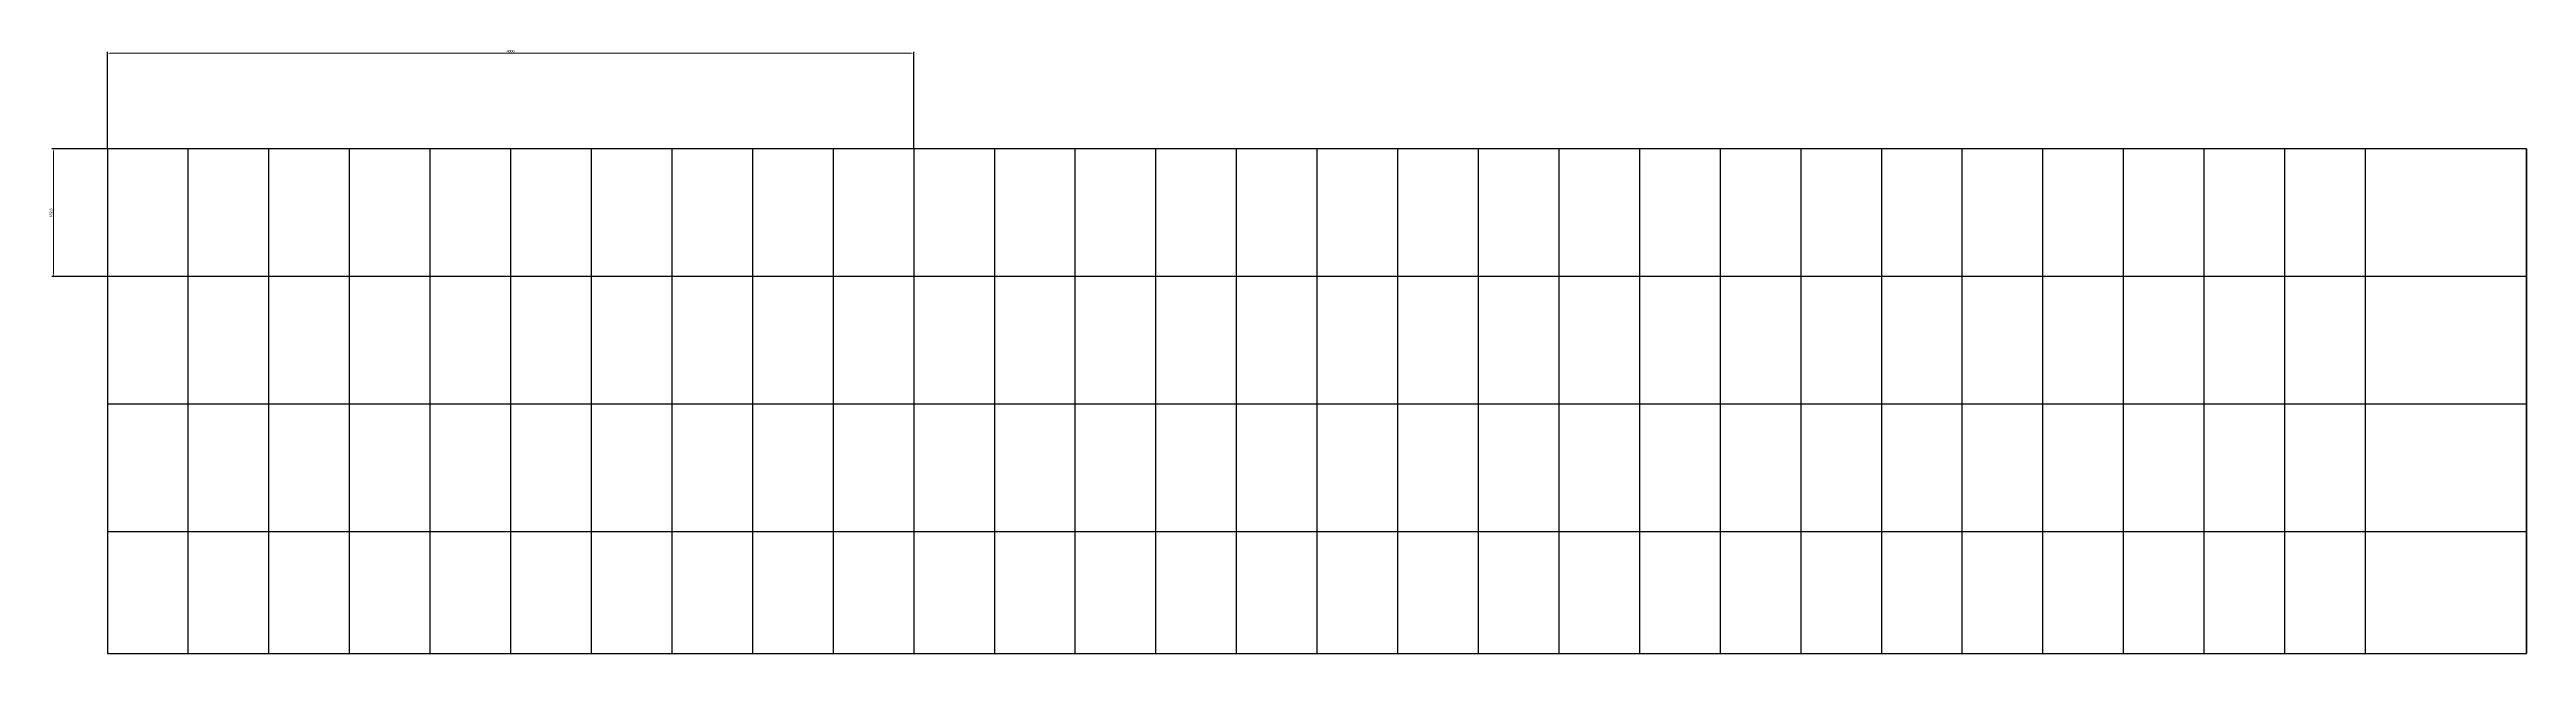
# Model space of a CAD drawing. Header units: millimetres. Extents: x -1048 to 11239, y -6749 to 873.
# Drawn here: x -1048 to 11239, y -6749 to -3757 of the extents above; entities that cross this region are included whole.
import ezdxf

# ---------------------------------------------------------------- set-up
doc = ezdxf.new("R2010")
doc.units = ezdxf.units.MM
doc.header["$LTSCALE"] = 100
doc.dimstyles.new('ISO-25', dxfattribs={"dimscale": 5, "dimtxt": 2.5, "dimasz": 2.5, "dimexe": 1.25, "dimexo": 0.625, "dimtad": 1, "dimtxsty": 'Standard', "dimcen": 2.5, "dimclrd": 1, "dimclre": 1, "dimadec": 0, "dimazin": 0, "dimtfac": 1, "dimtmove": 0, "dimatfit": 3, "dimfxl": 1, "dimlwd": 15, "dimarcsym": 0})

# ---------------------------------------------------------------- blocks, each defined once
blk = doc.blocks.new('*D11')
at = {"color": 1, "lineweight": -2, "transparency": 16777216}
for p, q in [((-761, -4246), (-761, -3768)), ((3239, -4246), (3239, -3768))]:
    blk.add_line(p, q, dxfattribs=at)
at = {"color": 1, "lineweight": 15, "transparency": 16777216}
blk.add_line((-749, -3775), (3226, -3775), dxfattribs=at)
at = {"color": 1, "transparency": 16777216}
for points in [[(-749, -3773), (-749, -3777), (-761, -3775)], [(3226, -3773), (3226, -3777), (3239, -3775)]]:
    blk.add_solid(points, dxfattribs=at)
at = {"layer": 'Defpoints', "color": 0, "transparency": 16777216}
for p in [(3239, -3775), (-761, -4249), (3239, -4249)]:
    blk.add_point(p, dxfattribs=at)
at = {"color": 0, "transparency": 16777216, "insert": (1239, -3765), "char_height": 12.5, "attachment_point": 5}
blk.add_mtext('4000', dxfattribs=at)
blk = doc.blocks.new('*D13')
at = {"color": 1, "lineweight": -2, "transparency": 16777216}
for p, q in [((-764, -4249), (-1036, -4249)), ((-764, -4882), (-1036, -4882))]:
    blk.add_line(p, q, dxfattribs=at)
at = {"color": 1, "lineweight": 15, "transparency": 16777216}
blk.add_line((-1029, -4869), (-1029, -4262), dxfattribs=at)
at = {"color": 1, "transparency": 16777216}
for points in [[(-1032, -4262), (-1027, -4262), (-1029, -4249)], [(-1032, -4869), (-1027, -4869), (-1029, -4882)]]:
    blk.add_solid(points, dxfattribs=at)
at = {"layer": 'Defpoints', "color": 0, "transparency": 16777216}
for p in [(-1029, -4249), (-761, -4249), (-761, -4882)]:
    blk.add_point(p, dxfattribs=at)
at = {"color": 0, "transparency": 16777216, "insert": (-1040, -4566), "char_height": 12.5, "attachment_point": 5, "rotation": 90}
blk.add_mtext('632,5', dxfattribs=at)

msp = doc.modelspace()

# ---------------------------------------------------------------- linework, layer by layer
for p, q in [((11238.644, -4249.334), (-761.356, -4249.334)), ((-761.356, -4249.334), (-761.356, -6749.334)), ((-361.356, -4249.334), (-361.356, -6749.334)), ((38.644, -4249.334), (38.644, -6749.334)), ((438.644, -4249.334), (438.644, -6749.334)), ((838.644, -4249.334), (838.644, -6749.334)), ((1238.644, -4249.334), (1238.644, -6749.334)), ((1638.644, -4249.334), (1638.644, -6749.334)), ((2038.644, -4249.334), (2038.644, -6749.334)), ((2438.644, -4249.334), (2438.644, -6749.334)), ((2838.644, -4249.334), (2838.644, -6749.334)), ((3238.644, -4249.334), (3238.644, -6749.334)), ((3638.644, -4249.334), (3638.644, -6749.334)), ((4038.644, -4249.334), (4038.644, -6749.334)), ((4438.644, -4249.334), (4438.644, -6749.334)), ((4838.644, -4249.334), (4838.644, -6749.334)), ((5238.644, -4249.334), (5238.644, -6749.334)), ((5638.644, -4249.334), (5638.644, -6749.334)), ((6038.644, -4249.334), (6038.644, -6749.334)), ((6438.644, -4249.334), (6438.644, -6749.334)), ((6838.644, -4249.334), (6838.644, -6749.334)), ((7238.644, -4249.334), (7238.644, -6749.334)), ((7638.644, -4249.334), (7638.644, -6749.334)), ((8038.644, -4249.334), (8038.644, -6749.334)), ((8438.644, -4249.334), (8438.644, -6749.334)), ((8838.644, -4249.334), (8838.644, -6749.334)), ((9238.644, -4249.334), (9238.644, -6749.334)), ((9638.644, -4249.334), (9638.644, -6749.334)), ((10038.644, -4249.334), (10038.644, -6749.334)), ((10438.644, -4249.334), (10438.644, -6749.334)), ((11238.644, -6749.334), (11238.644, -4249.334)), ((11238.644, -4249.334), (11238.644, -6749.334)), ((11238.644, -4881.834), (-761.356, -4881.834)), ((11238.644, -5514.334), (-761.356, -5514.334)), ((11238.644, -6146.834), (-761.356, -6146.834)), ((-761.356, -6749.334), (11238.644, -6749.334))]:
    msp.add_line(p, q)

# ---------------------------------------------------------------- dimensions: what is measured, and where the dimension line sits
dim = msp.add_linear_dim(base=(3238.644, -3774.642), p1=(-761.356, -4249.334), p2=(3238.644, -4249.334), dimstyle='ISO-25')
dim.commit()
dim.dimension.update_dxf_attribs({"geometry": '*D11', "text_midpoint": (1238.644, -3765.267)})
dim = msp.add_linear_dim(base=(-1029.434, -4249.334), p1=(-761.356, -4881.834), p2=(-761.356, -4249.334), angle=90, dimstyle='ISO-25')
dim.commit()
dim.dimension.update_dxf_attribs({"geometry": '*D13', "text_midpoint": (-1039.85, -4565.584)})

doc.saveas('drawing.dxf')
